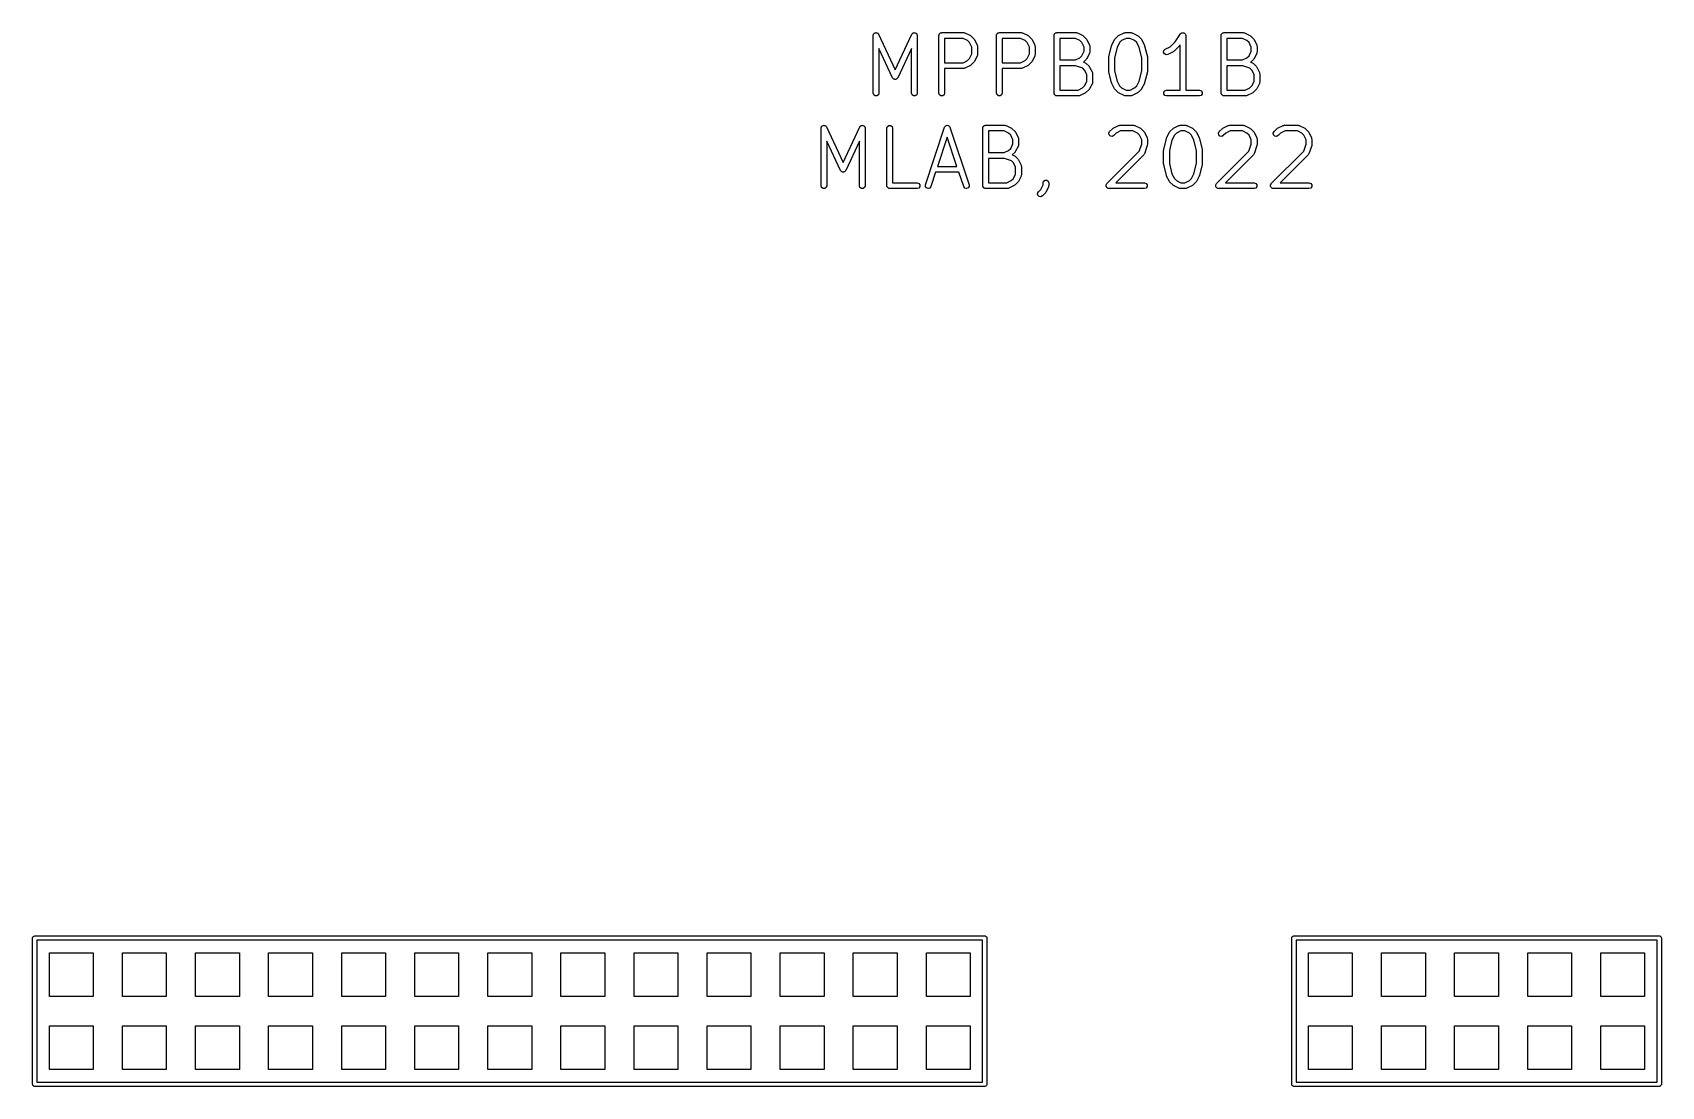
# Model space of a CAD drawing. Extents: x 0.58 to 2.8, y 0.1 to 1.54.
import ezdxf

# ---------------------------------------------------------------- set-up
doc = ezdxf.new("R2010")
doc.units = 0
doc.header["$MEASUREMENT"] = 0
doc.layers.add('BLACK', color=7, linetype='CONTINUOUS')

msp = doc.modelspace()

# ---------------------------------------------------------------- linework, layer by layer
at = {"layer": 'BLACK', "linetype": 'CONTINUOUS'}
for p, q in [((1.72632, 1.53328), (1.72644, 1.53364)), ((1.72632, 1.45454), (1.72632, 1.53328)), ((1.72639, 1.53403), (1.72681, 1.53478)), ((1.72644, 1.53364), (1.72639, 1.53403)), ((1.72681, 1.53478), (1.72707, 1.53559)), ((1.72707, 1.53559), (1.72739, 1.53582)), ((1.72739, 1.53582), (1.72757, 1.53616)), ((1.72757, 1.53616), (1.72835, 1.53652)), ((1.72835, 1.53652), (1.72904, 1.53702)), ((1.72904, 1.53702), (1.72943, 1.53702)), ((1.72943, 1.53702), (1.72978, 1.53718)), ((1.72978, 1.53718), (1.73062, 1.53702)), ((1.73062, 1.53702), (1.73148, 1.53702)), ((1.73148, 1.53702), (1.73179, 1.53679)), ((1.73179, 1.53679), (1.73217, 1.53672)), ((1.73217, 1.53672), (1.73275, 1.53609)), ((1.73275, 1.53609), (1.73344, 1.53559)), ((1.73344, 1.53559), (1.73356, 1.53522)), ((1.73356, 1.53522), (1.73383, 1.53494)), ((1.73383, 1.53494), (1.75651, 1.48634)), ((1.75651, 1.48634), (1.77918, 1.53494)), ((1.77918, 1.53494), (1.77945, 1.53522)), ((1.77945, 1.53522), (1.77957, 1.53559)), ((1.77957, 1.53559), (1.78026, 1.53609)), ((1.78026, 1.53609), (1.78084, 1.53672)), ((1.78084, 1.53672), (1.78122, 1.53679)), ((1.78122, 1.53679), (1.78154, 1.53702)), ((1.78154, 1.53702), (1.78239, 1.53702)), ((1.78239, 1.53702), (1.78323, 1.53718)), ((1.78323, 1.53718), (1.78358, 1.53702)), ((1.78358, 1.53702), (1.78397, 1.53702)), ((1.78397, 1.53702), (1.78466, 1.53652)), ((1.78466, 1.53652), (1.78544, 1.53616)), ((1.78544, 1.53616), (1.78563, 1.53582)), ((1.78563, 1.53582), (1.78594, 1.53559)), ((1.78594, 1.53559), (1.7862, 1.53478)), ((1.7862, 1.53478), (1.78662, 1.53403)), ((1.78662, 1.53403), (1.78657, 1.53364)), ((1.78657, 1.53364), (1.78669, 1.53328)), ((1.78669, 1.53328), (1.78669, 1.45454)), ((1.81631, 1.53328), (1.8165, 1.53387)), ((1.81631, 1.45454), (1.81631, 1.53328)), ((1.8165, 1.53449), (1.81687, 1.535)), ((1.8165, 1.53387), (1.8165, 1.53449)), ((1.81687, 1.535), (1.81706, 1.53559)), ((1.81706, 1.53559), (1.81757, 1.53596)), ((1.81757, 1.53596), (1.81793, 1.53646)), ((1.81793, 1.53646), (1.81853, 1.53665)), ((1.81853, 1.53665), (1.81903, 1.53702)), ((1.81903, 1.53702), (1.81965, 1.53702)), ((1.81965, 1.53702), (1.82025, 1.53721)), ((1.82025, 1.53721), (1.85024, 1.53721)), ((1.82418, 1.52934), (1.82418, 1.49597)), ((1.84931, 1.52934), (1.82418, 1.52934)), ((1.85541, 1.52629), (1.84931, 1.52934)), ((1.85024, 1.53721), (1.85111, 1.53693)), ((1.85111, 1.53693), (1.852, 1.5368)), ((1.852, 1.5368), (1.8595, 1.53305)), ((1.85826, 1.52345), (1.85541, 1.52629)), ((1.8613, 1.51735), (1.85826, 1.52345)), ((1.8595, 1.53305), (1.85996, 1.5326)), ((1.85996, 1.5326), (1.86053, 1.53231)), ((1.86053, 1.53231), (1.86428, 1.52856)), ((1.8613, 1.50796), (1.8613, 1.51735)), ((1.86428, 1.52856), (1.86457, 1.52799)), ((1.86457, 1.52799), (1.86501, 1.52754)), ((1.86501, 1.52754), (1.86876, 1.52004)), ((1.86876, 1.52004), (1.8689, 1.51914)), ((1.8689, 1.51914), (1.86918, 1.51828)), ((1.86918, 1.51828), (1.86918, 1.50703)), ((1.89505, 1.53328), (1.89524, 1.53387)), ((1.89505, 1.45454), (1.89505, 1.53328)), ((1.89524, 1.53449), (1.89561, 1.535)), ((1.89524, 1.53387), (1.89524, 1.53449)), ((1.89561, 1.535), (1.8958, 1.53559)), ((1.8958, 1.53559), (1.89631, 1.53596)), ((1.89631, 1.53596), (1.89667, 1.53646)), ((1.89667, 1.53646), (1.89727, 1.53665)), ((1.89727, 1.53665), (1.89777, 1.53702)), ((1.89777, 1.53702), (1.89839, 1.53702)), ((1.89839, 1.53702), (1.89899, 1.53721)), ((1.89899, 1.53721), (1.92898, 1.53721)), ((1.90292, 1.52934), (1.90292, 1.49597)), ((1.92805, 1.52934), (1.90292, 1.52934)), ((1.93415, 1.52629), (1.92805, 1.52934)), ((1.92898, 1.53721), (1.92985, 1.53693)), ((1.92985, 1.53693), (1.93074, 1.5368)), ((1.93074, 1.5368), (1.93824, 1.53305)), ((1.937, 1.52345), (1.93415, 1.52629)), ((1.94004, 1.51735), (1.937, 1.52345)), ((1.93824, 1.53305), (1.9387, 1.5326)), ((1.9387, 1.5326), (1.93927, 1.53231)), ((1.93927, 1.53231), (1.94302, 1.52856)), ((1.94004, 1.50796), (1.94004, 1.51735)), ((1.94302, 1.52856), (1.94331, 1.52799)), ((1.94331, 1.52799), (1.94375, 1.52754)), ((1.94375, 1.52754), (1.9475, 1.52004)), ((1.9475, 1.52004), (1.94764, 1.51914)), ((1.94764, 1.51914), (1.94792, 1.51828)), ((1.94792, 1.51828), (1.94792, 1.50703)), ((1.97379, 1.53328), (1.97398, 1.53387)), ((1.97379, 1.45454), (1.97379, 1.53328)), ((1.97398, 1.53449), (1.97435, 1.535)), ((1.97398, 1.53387), (1.97398, 1.53449)), ((1.97435, 1.535), (1.97454, 1.53559)), ((1.97454, 1.53559), (1.97505, 1.53596)), ((1.97505, 1.53596), (1.97541, 1.53646)), ((1.97541, 1.53646), (1.97601, 1.53665)), ((1.97601, 1.53665), (1.97651, 1.53702)), ((1.97651, 1.53702), (1.97713, 1.53702)), ((1.97713, 1.53702), (1.97773, 1.53721)), ((1.97773, 1.53721), (2.00397, 1.53721)), ((1.98166, 1.52934), (1.98166, 1.49972)), ((2.00305, 1.52934), (1.98166, 1.52934)), ((2.00914, 1.52629), (2.00305, 1.52934)), ((2.00397, 1.53721), (2.00484, 1.53693)), ((2.00484, 1.53693), (2.00574, 1.5368)), ((2.00574, 1.5368), (2.01323, 1.53305)), ((2.01199, 1.52345), (2.00914, 1.52629)), ((2.01504, 1.51735), (2.01199, 1.52345)), ((2.01323, 1.53305), (2.01369, 1.5326)), ((2.01369, 1.5326), (2.01426, 1.53231)), ((2.01426, 1.53231), (2.01801, 1.52856)), ((2.01504, 1.51171), (2.01504, 1.51735)), ((2.01801, 1.52856), (2.0183, 1.52799)), ((2.0183, 1.52799), (2.01874, 1.52754)), ((2.01874, 1.52754), (2.02249, 1.52004)), ((2.02249, 1.52004), (2.02263, 1.51914)), ((2.02263, 1.51914), (2.02291, 1.51828)), ((2.02291, 1.51828), (2.02291, 1.51078)), ((2.0489, 1.50424), (2.05265, 1.51923)), ((2.05265, 1.51923), (2.05288, 1.51961)), ((2.05288, 1.51961), (2.05295, 1.52004)), ((2.05295, 1.52004), (2.0567, 1.52754)), ((2.06018, 1.5169), (2.05666, 1.5028)), ((2.0567, 1.52754), (2.05714, 1.52799)), ((2.05714, 1.52799), (2.05743, 1.52856)), ((2.05743, 1.52856), (2.06118, 1.53231)), ((2.06345, 1.52345), (2.06018, 1.5169)), ((2.06118, 1.53231), (2.06175, 1.5326)), ((2.06175, 1.5326), (2.06221, 1.53305)), ((2.06221, 1.53305), (2.06971, 1.5368)), ((2.0663, 1.52629), (2.06345, 1.52345)), ((2.0724, 1.52934), (2.0663, 1.52629)), ((2.06971, 1.5368), (2.0706, 1.53693)), ((2.0706, 1.53693), (2.07147, 1.53721)), ((2.07147, 1.53721), (2.07897, 1.53721)), ((2.07804, 1.52934), (2.0724, 1.52934)), ((2.08413, 1.52629), (2.07804, 1.52934)), ((2.07897, 1.53721), (2.07983, 1.53693)), ((2.07983, 1.53693), (2.08073, 1.5368)), ((2.08073, 1.5368), (2.08822, 1.53305)), ((2.08698, 1.52345), (2.08413, 1.52629)), ((2.09025, 1.5169), (2.08698, 1.52345)), ((2.08822, 1.53305), (2.08868, 1.5326)), ((2.08868, 1.5326), (2.08925, 1.53231)), ((2.08925, 1.53231), (2.093, 1.52856)), ((2.09378, 1.5028), (2.09025, 1.5169)), ((2.093, 1.52856), (2.09329, 1.52799)), ((2.09329, 1.52799), (2.09374, 1.52754)), ((2.09374, 1.52754), (2.09748, 1.52004)), ((2.09748, 1.52004), (2.09755, 1.51961)), ((2.09755, 1.51961), (2.09778, 1.51923)), ((2.09778, 1.51923), (2.10153, 1.50424)), ((2.12595, 1.5143), (2.13288, 1.51777)), ((2.13288, 1.51777), (2.13965, 1.52454)), ((2.14549, 1.51924), (2.13799, 1.51175)), ((2.13965, 1.52454), (2.14693, 1.53546)), ((2.14567, 1.5196), (2.14549, 1.51924)), ((2.14598, 1.51984), (2.14567, 1.5196)), ((2.14627, 1.52027), (2.14598, 1.51984)), ((2.14627, 1.45847), (2.14627, 1.52027)), ((2.14693, 1.53546), (2.147, 1.53551)), ((2.147, 1.53551), (2.14702, 1.53559)), ((2.14702, 1.53559), (2.14794, 1.53626)), ((2.14794, 1.53626), (2.14884, 1.53697)), ((2.14884, 1.53697), (2.14892, 1.53697)), ((2.14892, 1.53697), (2.14899, 1.53702)), ((2.14899, 1.53702), (2.15013, 1.53702)), ((2.15013, 1.53702), (2.15127, 1.53707)), ((2.15127, 1.53707), (2.15134, 1.53702)), ((2.15134, 1.53702), (2.15142, 1.53702)), ((2.15142, 1.53702), (2.15235, 1.53635)), ((2.15235, 1.53635), (2.1533, 1.53572)), ((2.1533, 1.53572), (2.15332, 1.53564)), ((2.15332, 1.53564), (2.15339, 1.53559)), ((2.15339, 1.53559), (2.15374, 1.53451)), ((2.15374, 1.53451), (2.15414, 1.53344)), ((2.15414, 1.53344), (2.15412, 1.53336)), ((2.15412, 1.53336), (2.15414, 1.53328)), ((2.15414, 1.53328), (2.15414, 1.45847)), ((2.20251, 1.53328), (2.2027, 1.53387)), ((2.20251, 1.45454), (2.20251, 1.53328)), ((2.2027, 1.53449), (2.20307, 1.535)), ((2.2027, 1.53387), (2.2027, 1.53449)), ((2.20307, 1.535), (2.20326, 1.53559)), ((2.20326, 1.53559), (2.20377, 1.53596)), ((2.20377, 1.53596), (2.20414, 1.53646)), ((2.20414, 1.53646), (2.20473, 1.53665)), ((2.20473, 1.53665), (2.20523, 1.53702)), ((2.20523, 1.53702), (2.20586, 1.53702)), ((2.20586, 1.53702), (2.20645, 1.53721)), ((2.20645, 1.53721), (2.2327, 1.53721)), ((2.21039, 1.52934), (2.21039, 1.49972)), ((2.23177, 1.52934), (2.21039, 1.52934)), ((2.23786, 1.52629), (2.23177, 1.52934)), ((2.2327, 1.53721), (2.23356, 1.53693)), ((2.23356, 1.53693), (2.23446, 1.5368)), ((2.23446, 1.5368), (2.24196, 1.53305)), ((2.24071, 1.52345), (2.23786, 1.52629)), ((2.24376, 1.51735), (2.24071, 1.52345)), ((2.24196, 1.53305), (2.24241, 1.5326)), ((2.24241, 1.5326), (2.24298, 1.53231)), ((2.24298, 1.53231), (2.24673, 1.52856)), ((2.24376, 1.51171), (2.24376, 1.51735)), ((2.24673, 1.52856), (2.24702, 1.52799)), ((2.24702, 1.52799), (2.24747, 1.52754)), ((2.24747, 1.52754), (2.25122, 1.52004)), ((2.25122, 1.52004), (2.25135, 1.51914)), ((2.25135, 1.51914), (2.25163, 1.51828)), ((2.25163, 1.51828), (2.25163, 1.51078)), ((1.75294, 1.47537), (1.7342, 1.51553)), ((1.7342, 1.51553), (1.7342, 1.45454)), ((1.77882, 1.51553), (1.76007, 1.47537)), ((1.77882, 1.45454), (1.77882, 1.51553)), ((1.82418, 1.49597), (1.84931, 1.49597)), ((1.84931, 1.49597), (1.85541, 1.49902)), ((1.85541, 1.49902), (1.85826, 1.50186)), ((1.85826, 1.50186), (1.8613, 1.50796)), ((1.86428, 1.49675), (1.86053, 1.493)), ((1.86457, 1.49732), (1.86428, 1.49675)), ((1.86501, 1.49777), (1.86457, 1.49732)), ((1.86876, 1.50527), (1.86501, 1.49777)), ((1.8689, 1.50617), (1.86876, 1.50527)), ((1.86918, 1.50703), (1.8689, 1.50617)), ((1.90292, 1.49597), (1.92805, 1.49597)), ((1.92805, 1.49597), (1.93415, 1.49902)), ((1.93415, 1.49902), (1.937, 1.50186)), ((1.937, 1.50186), (1.94004, 1.50796)), ((1.94302, 1.49675), (1.93927, 1.493)), ((1.94331, 1.49732), (1.94302, 1.49675)), ((1.94375, 1.49777), (1.94331, 1.49732)), ((1.9475, 1.50527), (1.94375, 1.49777)), ((1.94764, 1.50617), (1.9475, 1.50527)), ((1.94792, 1.50703), (1.94764, 1.50617)), ((1.98166, 1.49972), (2.00305, 1.49972)), ((2.00305, 1.49972), (2.00914, 1.50277)), ((2.00914, 1.50277), (2.01199, 1.50561)), ((2.01199, 1.50561), (2.01504, 1.51171)), ((2.01426, 1.49675), (2.01397, 1.4966)), ((2.01397, 1.4966), (2.01647, 1.49577)), ((2.01801, 1.5005), (2.01426, 1.49675)), ((2.01647, 1.49577), (2.0172, 1.49523)), ((2.0172, 1.49523), (2.01801, 1.49482)), ((2.0183, 1.50107), (2.01801, 1.5005)), ((2.01801, 1.49482), (2.02176, 1.49107)), ((2.01874, 1.50152), (2.0183, 1.50107)), ((2.02249, 1.50902), (2.01874, 1.50152)), ((2.02263, 1.50992), (2.02249, 1.50902)), ((2.02291, 1.51078), (2.02263, 1.50992)), ((2.04878, 1.50328), (2.04893, 1.50375)), ((2.04878, 1.48453), (2.04878, 1.50328)), ((2.04893, 1.50375), (2.0489, 1.50424)), ((2.05666, 1.5028), (2.05666, 1.48502)), ((2.09378, 1.48502), (2.09378, 1.5028)), ((2.10153, 1.50424), (2.1015, 1.50375)), ((2.1015, 1.50375), (2.10165, 1.50328)), ((2.10165, 1.50328), (2.10165, 1.48453)), ((2.12382, 1.51019), (2.12421, 1.51259)), ((2.1249, 1.50802), (2.12382, 1.51019)), ((2.12421, 1.51259), (2.12595, 1.5143)), ((2.12706, 1.5069), (2.1249, 1.50802)), ((2.12947, 1.50726), (2.12706, 1.5069)), ((2.13697, 1.51101), (2.12947, 1.50726)), ((2.13742, 1.51146), (2.13697, 1.51101)), ((2.13799, 1.51175), (2.13742, 1.51146)), ((2.21039, 1.49972), (2.23177, 1.49972)), ((2.23177, 1.49972), (2.23786, 1.50277)), ((2.23786, 1.50277), (2.24071, 1.50561)), ((2.24071, 1.50561), (2.24376, 1.51171)), ((2.24298, 1.49675), (2.24269, 1.4966)), ((2.24269, 1.4966), (2.24519, 1.49577)), ((2.24673, 1.5005), (2.24298, 1.49675)), ((2.24519, 1.49577), (2.24592, 1.49523)), ((2.24592, 1.49523), (2.24673, 1.49482)), ((2.24702, 1.50107), (2.24673, 1.5005)), ((2.24673, 1.49482), (2.25048, 1.49107)), ((2.24747, 1.50152), (2.24702, 1.50107)), ((2.25122, 1.50902), (2.24747, 1.50152)), ((2.25135, 1.50992), (2.25122, 1.50902)), ((2.25163, 1.51078), (2.25135, 1.50992)), ((1.75345, 1.47482), (1.75294, 1.47537)), ((1.75382, 1.47416), (1.75345, 1.47482)), ((1.75426, 1.47395), (1.75382, 1.47416)), ((1.7546, 1.47359), (1.75426, 1.47395)), ((1.75534, 1.47345), (1.7546, 1.47359)), ((1.75602, 1.47313), (1.75534, 1.47345)), ((1.75651, 1.47322), (1.75602, 1.47313)), ((1.75699, 1.47313), (1.75651, 1.47322)), ((1.75767, 1.47345), (1.75699, 1.47313)), ((1.75841, 1.47359), (1.75767, 1.47345)), ((1.75875, 1.47395), (1.75841, 1.47359)), ((1.75919, 1.47416), (1.75875, 1.47395)), ((1.75956, 1.47482), (1.75919, 1.47416)), ((1.76007, 1.47537), (1.75956, 1.47482)), ((1.85024, 1.4881), (1.82418, 1.4881)), ((1.82418, 1.4881), (1.82418, 1.45454)), ((1.85111, 1.48838), (1.85024, 1.4881)), ((1.852, 1.48851), (1.85111, 1.48838)), ((1.8595, 1.49226), (1.852, 1.48851)), ((1.85996, 1.49271), (1.8595, 1.49226)), ((1.86053, 1.493), (1.85996, 1.49271)), ((1.92898, 1.4881), (1.90292, 1.4881)), ((1.90292, 1.4881), (1.90292, 1.45454)), ((1.92985, 1.48838), (1.92898, 1.4881)), ((1.93074, 1.48851), (1.92985, 1.48838)), ((1.93824, 1.49226), (1.93074, 1.48851)), ((1.9387, 1.49271), (1.93824, 1.49226)), ((1.93927, 1.493), (1.9387, 1.49271)), ((1.98166, 1.49184), (1.98166, 1.45847)), ((2.00334, 1.49184), (1.98166, 1.49184)), ((2.0131, 1.48859), (2.00334, 1.49184)), ((2.01574, 1.48595), (2.0131, 1.48859)), ((2.01879, 1.47985), (2.01574, 1.48595)), ((2.01879, 1.47046), (2.01879, 1.47985)), ((2.02176, 1.49107), (2.02205, 1.4905)), ((2.02205, 1.4905), (2.02249, 1.49004)), ((2.02249, 1.49004), (2.02624, 1.48254)), ((2.02624, 1.48254), (2.02638, 1.48165)), ((2.02638, 1.48165), (2.02666, 1.48078)), ((2.02666, 1.48078), (2.02666, 1.46954)), ((2.04893, 1.48407), (2.04878, 1.48453)), ((2.0489, 1.48358), (2.04893, 1.48407)), ((2.05265, 1.46858), (2.0489, 1.48358)), ((2.05666, 1.48502), (2.06018, 1.47091)), ((2.09025, 1.47091), (2.09378, 1.48502)), ((2.10153, 1.48358), (2.09778, 1.46858)), ((2.10165, 1.48453), (2.1015, 1.48407)), ((2.1015, 1.48407), (2.10153, 1.48358)), ((2.21039, 1.49184), (2.21039, 1.45847)), ((2.23206, 1.49184), (2.21039, 1.49184)), ((2.24182, 1.48859), (2.23206, 1.49184)), ((2.24446, 1.48595), (2.24182, 1.48859)), ((2.24751, 1.47985), (2.24446, 1.48595)), ((2.24751, 1.47046), (2.24751, 1.47985)), ((2.25048, 1.49107), (2.25077, 1.4905)), ((2.25077, 1.4905), (2.25122, 1.49004)), ((2.25122, 1.49004), (2.25496, 1.48254)), ((2.25496, 1.48254), (2.2551, 1.48165)), ((2.2551, 1.48165), (2.25538, 1.48078)), ((2.25538, 1.48078), (2.25538, 1.46954)), ((1.72707, 1.45222), (1.72632, 1.45454)), ((1.72904, 1.45079), (1.72707, 1.45222)), ((1.73148, 1.45079), (1.72904, 1.45079)), ((1.73344, 1.45222), (1.73148, 1.45079)), ((1.7342, 1.45454), (1.73344, 1.45222)), ((1.77957, 1.45222), (1.77882, 1.45454)), ((1.78154, 1.45079), (1.77957, 1.45222)), ((1.78397, 1.45079), (1.78154, 1.45079)), ((1.78594, 1.45222), (1.78397, 1.45079)), ((1.78669, 1.45454), (1.78594, 1.45222)), ((1.81706, 1.45222), (1.81631, 1.45454)), ((1.81903, 1.45079), (1.81706, 1.45222)), ((1.82146, 1.45079), (1.81903, 1.45079)), ((1.82343, 1.45222), (1.82146, 1.45079)), ((1.82418, 1.45454), (1.82343, 1.45222)), ((1.8958, 1.45222), (1.89505, 1.45454)), ((1.89777, 1.45079), (1.8958, 1.45222)), ((1.9002, 1.45079), (1.89777, 1.45079)), ((1.90217, 1.45222), (1.9002, 1.45079)), ((1.90292, 1.45454), (1.90217, 1.45222)), ((1.97398, 1.45394), (1.97379, 1.45454)), ((1.97398, 1.45332), (1.97398, 1.45394)), ((1.97435, 1.45282), (1.97398, 1.45332)), ((1.97454, 1.45222), (1.97435, 1.45282)), ((1.97505, 1.45186), (1.97454, 1.45222)), ((1.97541, 1.45135), (1.97505, 1.45186)), ((1.97601, 1.45116), (1.97541, 1.45135)), ((1.97651, 1.45079), (1.97601, 1.45116)), ((1.97713, 1.45079), (1.97651, 1.45079)), ((1.97773, 1.4506), (1.97713, 1.45079)), ((2.00772, 1.4506), (1.97773, 1.4506)), ((1.98166, 1.45847), (2.00679, 1.45847)), ((2.00679, 1.45847), (2.01289, 1.46152)), ((2.00859, 1.45088), (2.00772, 1.4506)), ((2.00948, 1.45102), (2.00859, 1.45088)), ((2.01698, 1.45477), (2.00948, 1.45102)), ((2.01289, 1.46152), (2.01574, 1.46437)), ((2.01574, 1.46437), (2.01879, 1.47046)), ((2.01744, 1.45521), (2.01698, 1.45477)), ((2.01801, 1.4555), (2.01744, 1.45521)), ((2.02176, 1.45925), (2.01801, 1.4555)), ((2.02205, 1.45982), (2.02176, 1.45925)), ((2.02249, 1.46028), (2.02205, 1.45982)), ((2.02624, 1.46777), (2.02249, 1.46028)), ((2.02638, 1.46867), (2.02624, 1.46777)), ((2.02666, 1.46954), (2.02638, 1.46867)), ((2.05288, 1.46821), (2.05265, 1.46858)), ((2.05295, 1.46777), (2.05288, 1.46821)), ((2.0567, 1.46028), (2.05295, 1.46777)), ((2.05714, 1.45982), (2.0567, 1.46028)), ((2.05743, 1.45925), (2.05714, 1.45982)), ((2.06118, 1.4555), (2.05743, 1.45925)), ((2.06018, 1.47091), (2.06345, 1.46437)), ((2.06175, 1.45521), (2.06118, 1.4555)), ((2.06221, 1.45477), (2.06175, 1.45521)), ((2.06971, 1.45102), (2.06221, 1.45477)), ((2.06345, 1.46437), (2.0663, 1.46152)), ((2.0663, 1.46152), (2.0724, 1.45847)), ((2.0706, 1.45088), (2.06971, 1.45102)), ((2.07147, 1.4506), (2.0706, 1.45088)), ((2.07897, 1.4506), (2.07147, 1.4506)), ((2.0724, 1.45847), (2.07804, 1.45847)), ((2.07804, 1.45847), (2.08413, 1.46152)), ((2.07983, 1.45088), (2.07897, 1.4506)), ((2.08073, 1.45102), (2.07983, 1.45088)), ((2.08822, 1.45477), (2.08073, 1.45102)), ((2.08413, 1.46152), (2.08698, 1.46437)), ((2.08698, 1.46437), (2.09025, 1.47091)), ((2.08868, 1.45521), (2.08822, 1.45477)), ((2.08925, 1.4555), (2.08868, 1.45521)), ((2.093, 1.45925), (2.08925, 1.4555)), ((2.09329, 1.45982), (2.093, 1.45925)), ((2.09374, 1.46028), (2.09329, 1.45982)), ((2.09748, 1.46777), (2.09374, 1.46028)), ((2.09755, 1.46821), (2.09748, 1.46777)), ((2.09778, 1.46858), (2.09755, 1.46821)), ((2.12396, 1.45575), (2.12539, 1.45772)), ((2.12396, 1.45332), (2.12396, 1.45575)), ((2.12539, 1.45135), (2.12396, 1.45332)), ((2.12539, 1.45772), (2.12771, 1.45847)), ((2.12771, 1.4506), (2.12539, 1.45135)), ((2.12771, 1.45847), (2.14627, 1.45847)), ((2.1727, 1.4506), (2.12771, 1.4506)), ((2.15414, 1.45847), (2.1727, 1.45847)), ((2.1727, 1.45847), (2.17502, 1.45772)), ((2.17502, 1.45135), (2.1727, 1.4506)), ((2.17502, 1.45772), (2.17645, 1.45575)), ((2.17645, 1.45332), (2.17502, 1.45135)), ((2.17645, 1.45575), (2.17645, 1.45332)), ((2.2027, 1.45394), (2.20251, 1.45454)), ((2.2027, 1.45332), (2.2027, 1.45394)), ((2.20307, 1.45282), (2.2027, 1.45332)), ((2.20326, 1.45222), (2.20307, 1.45282)), ((2.20377, 1.45186), (2.20326, 1.45222)), ((2.20414, 1.45135), (2.20377, 1.45186)), ((2.20473, 1.45116), (2.20414, 1.45135)), ((2.20523, 1.45079), (2.20473, 1.45116)), ((2.20586, 1.45079), (2.20523, 1.45079)), ((2.20645, 1.4506), (2.20586, 1.45079)), ((2.23645, 1.4506), (2.20645, 1.4506)), ((2.21039, 1.45847), (2.23552, 1.45847)), ((2.23552, 1.45847), (2.24161, 1.46152)), ((2.23731, 1.45088), (2.23645, 1.4506)), ((2.23821, 1.45102), (2.23731, 1.45088)), ((2.24571, 1.45477), (2.23821, 1.45102)), ((2.24161, 1.46152), (2.24446, 1.46437)), ((2.24446, 1.46437), (2.24751, 1.47046)), ((2.24616, 1.45521), (2.24571, 1.45477)), ((2.24673, 1.4555), (2.24616, 1.45521)), ((2.25048, 1.45925), (2.24673, 1.4555)), ((2.25077, 1.45982), (2.25048, 1.45925)), ((2.25122, 1.46028), (2.25077, 1.45982)), ((2.25496, 1.46777), (2.25122, 1.46028)), ((2.2551, 1.46867), (2.25496, 1.46777)), ((2.25538, 1.46954), (2.2551, 1.46867)), ((1.65508, 1.40651), (1.6552, 1.40687)), ((1.65508, 1.32777), (1.65508, 1.40651)), ((1.65515, 1.40726), (1.65557, 1.408)), ((1.6552, 1.40687), (1.65515, 1.40726)), ((1.65557, 1.408), (1.65583, 1.40882)), ((1.65583, 1.40882), (1.65614, 1.40905)), ((1.65614, 1.40905), (1.65633, 1.40938)), ((1.65633, 1.40938), (1.65711, 1.40975)), ((1.65711, 1.40975), (1.6578, 1.41025)), ((1.6578, 1.41025), (1.65819, 1.41025)), ((1.65819, 1.41025), (1.65854, 1.41041)), ((1.65854, 1.41041), (1.65938, 1.41025)), ((1.65938, 1.41025), (1.66023, 1.41025)), ((1.66023, 1.41025), (1.66055, 1.41002)), ((1.66055, 1.41002), (1.66093, 1.40995)), ((1.66093, 1.40995), (1.66151, 1.40932)), ((1.66151, 1.40932), (1.6622, 1.40882)), ((1.6622, 1.40882), (1.66232, 1.40845)), ((1.66232, 1.40845), (1.66259, 1.40817)), ((1.66259, 1.40817), (1.68526, 1.35957)), ((1.68526, 1.35957), (1.70794, 1.40817)), ((1.70794, 1.40817), (1.70821, 1.40845)), ((1.70821, 1.40845), (1.70833, 1.40882)), ((1.70833, 1.40882), (1.70902, 1.40932)), ((1.70902, 1.40932), (1.7096, 1.40995)), ((1.7096, 1.40995), (1.70998, 1.41002)), ((1.70998, 1.41002), (1.71029, 1.41025)), ((1.71029, 1.41025), (1.71115, 1.41025)), ((1.71115, 1.41025), (1.71199, 1.41041)), ((1.71199, 1.41041), (1.71234, 1.41025)), ((1.71234, 1.41025), (1.71273, 1.41025)), ((1.71273, 1.41025), (1.71342, 1.40975)), ((1.71342, 1.40975), (1.7142, 1.40938)), ((1.7142, 1.40938), (1.71438, 1.40905)), ((1.71438, 1.40905), (1.7147, 1.40882)), ((1.7147, 1.40882), (1.71496, 1.408)), ((1.71496, 1.408), (1.71538, 1.40726)), ((1.71538, 1.40726), (1.71533, 1.40687)), ((1.71533, 1.40687), (1.71545, 1.40651)), ((1.71545, 1.40651), (1.71545, 1.32777)), ((1.74507, 1.40651), (1.74582, 1.40882)), ((1.74507, 1.32777), (1.74507, 1.40651)), ((1.74582, 1.40882), (1.74779, 1.41025)), ((1.74779, 1.41025), (1.75022, 1.41025)), ((1.75022, 1.41025), (1.75219, 1.40882)), ((1.75219, 1.40882), (1.75294, 1.40651)), ((1.75294, 1.40651), (1.75294, 1.3317)), ((1.79776, 1.32901), (1.82401, 1.40775)), ((1.82401, 1.40775), (1.82472, 1.40871)), ((1.82472, 1.40871), (1.82541, 1.40967)), ((1.82541, 1.40967), (1.82544, 1.40968)), ((1.82544, 1.40968), (1.82546, 1.40971)), ((1.82546, 1.40971), (1.82659, 1.41007)), ((1.82659, 1.41007), (1.82772, 1.41044)), ((1.82772, 1.41044), (1.82775, 1.41043)), ((1.82775, 1.41043), (1.82778, 1.41044)), ((1.82778, 1.41044), (1.8289, 1.41007)), ((1.8289, 1.41007), (1.83004, 1.40971)), ((1.83004, 1.40971), (1.83005, 1.40968)), ((1.83005, 1.40968), (1.83008, 1.40967)), ((1.83008, 1.40967), (1.83078, 1.40871)), ((1.83078, 1.40871), (1.83148, 1.40775)), ((1.83148, 1.40775), (1.85773, 1.32901)), ((1.8763, 1.40651), (1.8765, 1.4071)), ((1.8763, 1.32777), (1.8763, 1.40651)), ((1.8765, 1.40772), (1.87686, 1.40823)), ((1.8765, 1.4071), (1.8765, 1.40772)), ((1.87686, 1.40823), (1.87705, 1.40882)), ((1.87705, 1.40882), (1.87756, 1.40919)), ((1.87756, 1.40919), (1.87793, 1.40969)), ((1.87793, 1.40969), (1.87852, 1.40988)), ((1.87852, 1.40988), (1.87902, 1.41025)), ((1.87902, 1.41025), (1.87965, 1.41025)), ((1.87965, 1.41025), (1.88024, 1.41044)), ((1.88024, 1.41044), (1.90649, 1.41044)), ((1.90649, 1.41044), (1.90735, 1.41016)), ((1.90735, 1.41016), (1.90825, 1.41003)), ((1.90825, 1.41003), (1.91575, 1.40628)), ((1.91575, 1.40628), (1.9162, 1.40583)), ((1.9162, 1.40583), (1.91677, 1.40554)), ((1.91677, 1.40554), (1.92052, 1.40179)), ((2.04993, 1.40179), (2.05368, 1.40554)), ((2.05368, 1.40554), (2.05425, 1.40583)), ((2.05425, 1.40583), (2.05471, 1.40628)), ((2.05471, 1.40628), (2.06221, 1.41003)), ((2.06221, 1.41003), (2.0631, 1.41016)), ((2.0631, 1.41016), (2.06397, 1.41044)), ((2.06397, 1.41044), (2.08271, 1.41044)), ((2.08271, 1.41044), (2.08358, 1.41016)), ((2.08358, 1.41016), (2.08448, 1.41003)), ((2.08448, 1.41003), (2.09197, 1.40628)), ((2.09197, 1.40628), (2.09243, 1.40583)), ((2.09243, 1.40583), (2.093, 1.40554)), ((2.093, 1.40554), (2.09675, 1.40179)), ((2.13242, 1.40179), (2.13617, 1.40554)), ((2.13617, 1.40554), (2.13674, 1.40583)), ((2.13674, 1.40583), (2.1372, 1.40628)), ((2.1372, 1.40628), (2.1447, 1.41003)), ((2.1447, 1.41003), (2.14559, 1.41016)), ((2.14559, 1.41016), (2.14646, 1.41044)), ((2.14646, 1.41044), (2.15396, 1.41044)), ((2.15396, 1.41044), (2.15482, 1.41016)), ((2.15482, 1.41016), (2.15572, 1.41003)), ((2.15572, 1.41003), (2.16322, 1.40628)), ((2.16322, 1.40628), (2.16367, 1.40583)), ((2.16367, 1.40583), (2.16424, 1.40554)), ((2.16424, 1.40554), (2.16799, 1.40179)), ((2.19992, 1.40179), (2.20367, 1.40554)), ((2.20367, 1.40554), (2.20423, 1.40583)), ((2.20423, 1.40583), (2.20469, 1.40628)), ((2.20469, 1.40628), (2.21219, 1.41003)), ((2.21219, 1.41003), (2.21308, 1.41016)), ((2.21308, 1.41016), (2.21395, 1.41044)), ((2.21395, 1.41044), (2.2327, 1.41044)), ((2.2327, 1.41044), (2.23356, 1.41016)), ((2.23356, 1.41016), (2.23446, 1.41003)), ((2.23446, 1.41003), (2.24196, 1.40628)), ((2.24196, 1.40628), (2.24241, 1.40583)), ((2.24241, 1.40583), (2.24298, 1.40554)), ((2.24298, 1.40554), (2.24673, 1.40179)), ((2.27491, 1.40179), (2.27866, 1.40554)), ((2.27866, 1.40554), (2.27922, 1.40583)), ((2.27922, 1.40583), (2.27968, 1.40628)), ((2.27968, 1.40628), (2.28718, 1.41003)), ((2.28718, 1.41003), (2.28808, 1.41016)), ((2.28808, 1.41016), (2.28894, 1.41044)), ((2.28894, 1.41044), (2.30769, 1.41044)), ((2.30769, 1.41044), (2.30855, 1.41016)), ((2.30855, 1.41016), (2.30945, 1.41003)), ((2.30945, 1.41003), (2.31695, 1.40628)), ((2.31695, 1.40628), (2.3174, 1.40583)), ((2.3174, 1.40583), (2.31797, 1.40554)), ((2.31797, 1.40554), (2.32172, 1.40179)), ((1.6817, 1.3486), (1.66295, 1.38876)), ((1.66295, 1.38876), (1.66295, 1.32777)), ((1.70757, 1.38876), (1.68883, 1.3486)), ((1.70757, 1.32777), (1.70757, 1.38876)), ((1.82775, 1.39406), (1.81446, 1.3542)), ((1.84103, 1.3542), (1.82775, 1.39406)), ((1.88418, 1.40257), (1.88418, 1.37295)), ((1.90556, 1.40257), (1.88418, 1.40257)), ((1.91165, 1.39952), (1.90556, 1.40257)), ((1.9145, 1.39667), (1.91165, 1.39952)), ((1.91755, 1.39058), (1.9145, 1.39667)), ((1.9145, 1.37884), (1.91755, 1.38494)), ((1.91755, 1.38494), (1.91755, 1.39058)), ((1.92052, 1.40179), (1.92081, 1.40122)), ((1.92081, 1.40122), (1.92126, 1.40077)), ((1.92126, 1.40077), (1.92501, 1.39327)), ((1.92501, 1.38225), (1.92126, 1.37475)), ((1.92501, 1.39327), (1.92514, 1.39237)), ((1.92514, 1.38315), (1.92501, 1.38225)), ((1.92514, 1.39237), (1.92542, 1.39151)), ((1.92542, 1.38401), (1.92514, 1.38315)), ((1.92542, 1.39151), (1.92542, 1.38401)), ((2.04883, 1.39962), (2.04993, 1.40179)), ((2.04921, 1.39722), (2.04883, 1.39962)), ((2.05093, 1.3955), (2.04921, 1.39722)), ((2.05333, 1.39512), (2.05093, 1.3955)), ((2.0555, 1.39622), (2.05333, 1.39512)), ((2.0588, 1.39952), (2.0555, 1.39622)), ((2.0649, 1.40257), (2.0588, 1.39952)), ((2.08179, 1.40257), (2.0649, 1.40257)), ((2.08788, 1.39952), (2.08179, 1.40257)), ((2.09073, 1.39667), (2.08788, 1.39952)), ((2.09052, 1.37489), (2.09378, 1.38465)), ((2.09378, 1.39058), (2.09073, 1.39667)), ((2.09378, 1.38465), (2.09378, 1.39058)), ((2.09675, 1.40179), (2.09704, 1.40122)), ((2.09704, 1.40122), (2.09748, 1.40077)), ((2.09748, 1.40077), (2.10123, 1.39327)), ((2.10145, 1.38276), (2.0977, 1.37151)), ((2.10123, 1.39327), (2.10137, 1.39237)), ((2.10137, 1.39237), (2.10165, 1.39151)), ((2.10165, 1.38401), (2.10145, 1.3834)), ((2.10145, 1.3834), (2.10145, 1.38276)), ((2.10165, 1.39151), (2.10165, 1.38401)), ((2.12389, 1.37746), (2.12764, 1.39246)), ((2.12764, 1.39246), (2.12787, 1.39283)), ((2.12787, 1.39283), (2.12794, 1.39327)), ((2.12794, 1.39327), (2.13169, 1.40077)), ((2.13517, 1.39013), (2.13165, 1.37602)), ((2.13169, 1.40077), (2.13213, 1.40122)), ((2.13213, 1.40122), (2.13242, 1.40179)), ((2.13844, 1.39667), (2.13517, 1.39013)), ((2.14129, 1.39952), (2.13844, 1.39667)), ((2.14739, 1.40257), (2.14129, 1.39952)), ((2.15303, 1.40257), (2.14739, 1.40257)), ((2.15912, 1.39952), (2.15303, 1.40257)), ((2.16197, 1.39667), (2.15912, 1.39952)), ((2.16524, 1.39013), (2.16197, 1.39667)), ((2.16877, 1.37602), (2.16524, 1.39013)), ((2.16799, 1.40179), (2.16828, 1.40122)), ((2.16828, 1.40122), (2.16873, 1.40077)), ((2.16873, 1.40077), (2.17248, 1.39327)), ((2.17248, 1.39327), (2.17254, 1.39283)), ((2.17254, 1.39283), (2.17277, 1.39246)), ((2.17277, 1.39246), (2.17652, 1.37746)), ((2.19881, 1.39962), (2.19992, 1.40179)), ((2.19919, 1.39722), (2.19881, 1.39962)), ((2.20091, 1.3955), (2.19919, 1.39722)), ((2.20332, 1.39512), (2.20091, 1.3955)), ((2.20548, 1.39622), (2.20332, 1.39512)), ((2.20878, 1.39952), (2.20548, 1.39622)), ((2.21488, 1.40257), (2.20878, 1.39952)), ((2.23177, 1.40257), (2.21488, 1.40257)), ((2.23786, 1.39952), (2.23177, 1.40257)), ((2.24071, 1.39667), (2.23786, 1.39952)), ((2.2405, 1.37489), (2.24376, 1.38465)), ((2.24376, 1.39058), (2.24071, 1.39667)), ((2.24376, 1.38465), (2.24376, 1.39058)), ((2.24673, 1.40179), (2.24702, 1.40122)), ((2.24702, 1.40122), (2.24747, 1.40077)), ((2.24747, 1.40077), (2.25122, 1.39327)), ((2.25143, 1.38276), (2.24768, 1.37151)), ((2.25122, 1.39327), (2.25135, 1.39237)), ((2.25135, 1.39237), (2.25163, 1.39151)), ((2.25163, 1.38401), (2.25143, 1.3834)), ((2.25143, 1.3834), (2.25143, 1.38276)), ((2.25163, 1.39151), (2.25163, 1.38401)), ((2.2738, 1.39962), (2.27491, 1.40179)), ((2.27418, 1.39722), (2.2738, 1.39962)), ((2.2759, 1.3955), (2.27418, 1.39722)), ((2.27831, 1.39512), (2.2759, 1.3955)), ((2.28047, 1.39622), (2.27831, 1.39512)), ((2.28377, 1.39952), (2.28047, 1.39622)), ((2.28987, 1.40257), (2.28377, 1.39952)), ((2.30676, 1.40257), (2.28987, 1.40257)), ((2.31285, 1.39952), (2.30676, 1.40257)), ((2.3157, 1.39667), (2.31285, 1.39952)), ((2.31549, 1.37489), (2.31875, 1.38465)), ((2.31875, 1.39058), (2.3157, 1.39667)), ((2.31875, 1.38465), (2.31875, 1.39058)), ((2.32172, 1.40179), (2.32201, 1.40122)), ((2.32201, 1.40122), (2.32246, 1.40077)), ((2.32246, 1.40077), (2.32621, 1.39327)), ((2.32642, 1.38276), (2.32267, 1.37151)), ((2.32621, 1.39327), (2.32634, 1.39237)), ((2.32634, 1.39237), (2.32662, 1.39151)), ((2.32662, 1.38401), (2.32642, 1.3834)), ((2.32642, 1.3834), (2.32642, 1.38276)), ((2.32662, 1.39151), (2.32662, 1.38401)), ((1.88418, 1.37295), (1.90556, 1.37295)), ((1.88418, 1.36507), (1.88418, 1.3317)), ((1.90585, 1.36507), (1.88418, 1.36507)), ((1.90556, 1.37295), (1.91165, 1.376)), ((1.91561, 1.36182), (1.90585, 1.36507)), ((1.91165, 1.376), (1.9145, 1.37884)), ((1.91825, 1.35918), (1.91561, 1.36182)), ((1.91677, 1.36998), (1.91648, 1.36983)), ((1.91648, 1.36983), (1.91898, 1.369)), ((1.92052, 1.37373), (1.91677, 1.36998)), ((1.91898, 1.369), (1.91971, 1.36846)), ((1.91971, 1.36846), (1.92052, 1.36804)), ((1.92081, 1.37429), (1.92052, 1.37373)), ((1.92052, 1.36804), (1.92427, 1.36429)), ((1.92126, 1.37475), (1.92081, 1.37429)), ((1.92427, 1.36429), (1.92456, 1.36373)), ((1.92456, 1.36373), (1.92501, 1.36327)), ((1.92501, 1.36327), (1.92876, 1.35577)), ((2.04618, 1.33055), (2.09052, 1.37489)), ((2.09675, 1.36998), (2.05847, 1.3317)), ((2.09716, 1.37078), (2.09675, 1.36998)), ((2.0977, 1.37151), (2.09716, 1.37078)), ((2.12377, 1.37651), (2.12392, 1.37698)), ((2.12377, 1.35776), (2.12377, 1.37651)), ((2.12392, 1.37698), (2.12389, 1.37746)), ((2.13165, 1.37602), (2.13165, 1.35825)), ((2.16877, 1.35825), (2.16877, 1.37602)), ((2.17652, 1.37746), (2.17649, 1.37698)), ((2.17649, 1.37698), (2.17664, 1.37651)), ((2.17664, 1.37651), (2.17664, 1.35776)), ((2.19617, 1.33055), (2.2405, 1.37489)), ((2.24673, 1.36998), (2.20845, 1.3317)), ((2.24714, 1.37078), (2.24673, 1.36998)), ((2.24768, 1.37151), (2.24714, 1.37078)), ((2.27116, 1.33055), (2.31549, 1.37489)), ((2.32172, 1.36998), (2.28345, 1.3317)), ((2.32213, 1.37078), (2.32172, 1.36998)), ((2.32267, 1.37151), (2.32213, 1.37078)), ((1.68221, 1.34805), (1.6817, 1.3486)), ((1.68258, 1.34738), (1.68221, 1.34805)), ((1.68302, 1.34718), (1.68258, 1.34738)), ((1.68336, 1.34682), (1.68302, 1.34718)), ((1.6841, 1.34667), (1.68336, 1.34682)), ((1.68478, 1.34635), (1.6841, 1.34667)), ((1.68526, 1.34645), (1.68478, 1.34635)), ((1.68575, 1.34635), (1.68526, 1.34645)), ((1.68643, 1.34667), (1.68575, 1.34635)), ((1.68717, 1.34682), (1.68643, 1.34667)), ((1.68751, 1.34718), (1.68717, 1.34682)), ((1.68795, 1.34738), (1.68751, 1.34718)), ((1.68832, 1.34805), (1.68795, 1.34738)), ((1.68883, 1.3486), (1.68832, 1.34805)), ((1.81184, 1.34633), (1.80523, 1.32652)), ((1.84366, 1.34633), (1.81184, 1.34633)), ((1.81446, 1.3542), (1.84103, 1.3542)), ((1.85026, 1.32652), (1.84366, 1.34633)), ((1.9154, 1.33475), (1.91825, 1.3376)), ((1.9213, 1.35308), (1.91825, 1.35918)), ((1.91825, 1.3376), (1.9213, 1.34369)), ((1.9213, 1.34369), (1.9213, 1.35308)), ((1.92876, 1.341), (1.92501, 1.3335)), ((1.92876, 1.35577), (1.92889, 1.35488)), ((1.92889, 1.3419), (1.92876, 1.341)), ((1.92889, 1.35488), (1.92917, 1.35401)), ((1.92917, 1.34276), (1.92889, 1.3419)), ((1.92917, 1.35401), (1.92917, 1.34276)), ((2.12392, 1.3573), (2.12377, 1.35776)), ((2.12389, 1.35681), (2.12392, 1.3573)), ((2.12764, 1.34181), (2.12389, 1.35681)), ((2.12787, 1.34144), (2.12764, 1.34181)), ((2.12794, 1.341), (2.12787, 1.34144)), ((2.13169, 1.3335), (2.12794, 1.341)), ((2.13165, 1.35825), (2.13517, 1.34414)), ((2.13517, 1.34414), (2.13844, 1.3376)), ((2.13844, 1.3376), (2.14129, 1.33475)), ((2.15912, 1.33475), (2.16197, 1.3376)), ((2.16197, 1.3376), (2.16524, 1.34414)), ((2.16524, 1.34414), (2.16877, 1.35825)), ((2.17248, 1.341), (2.16873, 1.3335)), ((2.17254, 1.34144), (2.17248, 1.341)), ((2.17277, 1.34181), (2.17254, 1.34144)), ((2.17652, 1.35681), (2.17277, 1.34181)), ((2.17664, 1.35776), (2.17649, 1.3573)), ((2.17649, 1.3573), (2.17652, 1.35681)), ((1.65583, 1.32545), (1.65508, 1.32777)), ((1.6578, 1.32402), (1.65583, 1.32545)), ((1.66023, 1.32402), (1.6578, 1.32402)), ((1.6622, 1.32545), (1.66023, 1.32402)), ((1.66295, 1.32777), (1.6622, 1.32545)), ((1.70833, 1.32545), (1.70757, 1.32777)), ((1.71029, 1.32402), (1.70833, 1.32545)), ((1.71273, 1.32402), (1.71029, 1.32402)), ((1.7147, 1.32545), (1.71273, 1.32402)), ((1.71545, 1.32777), (1.7147, 1.32545)), ((1.74526, 1.32717), (1.74507, 1.32777)), ((1.74526, 1.32655), (1.74526, 1.32717)), ((1.74563, 1.32604), (1.74526, 1.32655)), ((1.74582, 1.32545), (1.74563, 1.32604)), ((1.74633, 1.32508), (1.74582, 1.32545)), ((1.74669, 1.32458), (1.74633, 1.32508)), ((1.74729, 1.32439), (1.74669, 1.32458)), ((1.74779, 1.32402), (1.74729, 1.32439)), ((1.74841, 1.32402), (1.74779, 1.32402)), ((1.74901, 1.32383), (1.74841, 1.32402)), ((1.7865, 1.32383), (1.74901, 1.32383)), ((1.75294, 1.3317), (1.7865, 1.3317)), ((1.7865, 1.3317), (1.78882, 1.33095)), ((1.78882, 1.32458), (1.7865, 1.32383)), ((1.78882, 1.33095), (1.79025, 1.32898)), ((1.79025, 1.32655), (1.78882, 1.32458)), ((1.79025, 1.32898), (1.79025, 1.32655)), ((1.79775, 1.32658), (1.79776, 1.32901)), ((1.79916, 1.3246), (1.79775, 1.32658)), ((1.80147, 1.32383), (1.79916, 1.3246)), ((1.80379, 1.32456), (1.80147, 1.32383)), ((1.80523, 1.32652), (1.80379, 1.32456)), ((1.8517, 1.32456), (1.85026, 1.32652)), ((1.85402, 1.32383), (1.8517, 1.32456)), ((1.85633, 1.3246), (1.85402, 1.32383)), ((1.85775, 1.32658), (1.85633, 1.3246)), ((1.85773, 1.32901), (1.85775, 1.32658)), ((1.8765, 1.32717), (1.8763, 1.32777)), ((1.8765, 1.32655), (1.8765, 1.32717)), ((1.87686, 1.32604), (1.8765, 1.32655)), ((1.87705, 1.32545), (1.87686, 1.32604)), ((1.87756, 1.32508), (1.87705, 1.32545)), ((1.87793, 1.32458), (1.87756, 1.32508)), ((1.87852, 1.32439), (1.87793, 1.32458)), ((1.87902, 1.32402), (1.87852, 1.32439)), ((1.87965, 1.32402), (1.87902, 1.32402)), ((1.88024, 1.32383), (1.87965, 1.32402)), ((1.91024, 1.32383), (1.88024, 1.32383)), ((1.88418, 1.3317), (1.90931, 1.3317)), ((1.90931, 1.3317), (1.9154, 1.33475)), ((1.9111, 1.32411), (1.91024, 1.32383)), ((1.912, 1.32424), (1.9111, 1.32411)), ((1.9195, 1.32799), (1.912, 1.32424)), ((1.91995, 1.32844), (1.9195, 1.32799)), ((1.92052, 1.32873), (1.91995, 1.32844)), ((1.92427, 1.33248), (1.92052, 1.32873)), ((1.92456, 1.33305), (1.92427, 1.33248)), ((1.92501, 1.3335), (1.92456, 1.33305)), ((1.95134, 1.31713), (1.95245, 1.3193)), ((1.95172, 1.31473), (1.95134, 1.31713)), ((1.95245, 1.3193), (1.95574, 1.3226)), ((1.95574, 1.3226), (1.95879, 1.32869)), ((1.96176, 1.31748), (1.95801, 1.31373)), ((1.95879, 1.33151), (1.95954, 1.33383)), ((1.95879, 1.32869), (1.95879, 1.33151)), ((1.95954, 1.33383), (1.96151, 1.33526)), ((1.96151, 1.33526), (1.96395, 1.33526)), ((1.96205, 1.31805), (1.96176, 1.31748)), ((1.9625, 1.31851), (1.96205, 1.31805)), ((1.96625, 1.326), (1.9625, 1.31851)), ((1.96395, 1.33526), (1.96591, 1.33383)), ((1.96591, 1.33383), (1.96667, 1.33151)), ((1.96639, 1.3269), (1.96625, 1.326)), ((1.96667, 1.32777), (1.96639, 1.3269)), ((1.96667, 1.33151), (1.96667, 1.32777)), ((2.04508, 1.32838), (2.04522, 1.32866)), ((2.04522, 1.32747), (2.04508, 1.32838)), ((2.04522, 1.32898), (2.04577, 1.32973)), ((2.04522, 1.32866), (2.04522, 1.32898)), ((2.04522, 1.32655), (2.04522, 1.32747)), ((2.04541, 1.32629), (2.04522, 1.32655)), ((2.04546, 1.32598), (2.04541, 1.32629)), ((2.04611, 1.32533), (2.04546, 1.32598)), ((2.04577, 1.32973), (2.04618, 1.33055)), ((2.04665, 1.32458), (2.04611, 1.32533)), ((2.04696, 1.32448), (2.04665, 1.32458)), ((2.04718, 1.32426), (2.04696, 1.32448)), ((2.04809, 1.32411), (2.04718, 1.32426)), ((2.04897, 1.32383), (2.04809, 1.32411)), ((2.09771, 1.32383), (2.04897, 1.32383)), ((2.05847, 1.3317), (2.09771, 1.3317)), ((2.09771, 1.3317), (2.10003, 1.33095)), ((2.10003, 1.32458), (2.09771, 1.32383)), ((2.10003, 1.33095), (2.10146, 1.32898)), ((2.10146, 1.32655), (2.10003, 1.32458)), ((2.10146, 1.32898), (2.10146, 1.32655)), ((2.13213, 1.33305), (2.13169, 1.3335)), ((2.13242, 1.33248), (2.13213, 1.33305)), ((2.13617, 1.32873), (2.13242, 1.33248)), ((2.13674, 1.32844), (2.13617, 1.32873)), ((2.1372, 1.32799), (2.13674, 1.32844)), ((2.1447, 1.32424), (2.1372, 1.32799)), ((2.14129, 1.33475), (2.14739, 1.3317)), ((2.14559, 1.32411), (2.1447, 1.32424)), ((2.14646, 1.32383), (2.14559, 1.32411)), ((2.15396, 1.32383), (2.14646, 1.32383)), ((2.14739, 1.3317), (2.15303, 1.3317)), ((2.15303, 1.3317), (2.15912, 1.33475)), ((2.15482, 1.32411), (2.15396, 1.32383)), ((2.15572, 1.32424), (2.15482, 1.32411)), ((2.16322, 1.32799), (2.15572, 1.32424)), ((2.16367, 1.32844), (2.16322, 1.32799)), ((2.16424, 1.32873), (2.16367, 1.32844)), ((2.16799, 1.33248), (2.16424, 1.32873)), ((2.16828, 1.33305), (2.16799, 1.33248)), ((2.16873, 1.3335), (2.16828, 1.33305)), ((2.19506, 1.32838), (2.19521, 1.32866)), ((2.19521, 1.32747), (2.19506, 1.32838)), ((2.19521, 1.32898), (2.19575, 1.32973)), ((2.19521, 1.32866), (2.19521, 1.32898)), ((2.19521, 1.32655), (2.19521, 1.32747)), ((2.19539, 1.32629), (2.19521, 1.32655)), ((2.19544, 1.32598), (2.19539, 1.32629)), ((2.19609, 1.32533), (2.19544, 1.32598)), ((2.19575, 1.32973), (2.19617, 1.33055)), ((2.19664, 1.32458), (2.19609, 1.32533)), ((2.19694, 1.32448), (2.19664, 1.32458)), ((2.19716, 1.32426), (2.19694, 1.32448)), ((2.19807, 1.32411), (2.19716, 1.32426)), ((2.19895, 1.32383), (2.19807, 1.32411)), ((2.24769, 1.32383), (2.19895, 1.32383)), ((2.20845, 1.3317), (2.24769, 1.3317)), ((2.24769, 1.3317), (2.25001, 1.33095)), ((2.25001, 1.32458), (2.24769, 1.32383)), ((2.25001, 1.33095), (2.25144, 1.32898)), ((2.25144, 1.32655), (2.25001, 1.32458)), ((2.25144, 1.32898), (2.25144, 1.32655)), ((2.27005, 1.32838), (2.2702, 1.32866)), ((2.2702, 1.32747), (2.27005, 1.32838)), ((2.2702, 1.32898), (2.27074, 1.32973)), ((2.2702, 1.32866), (2.2702, 1.32898)), ((2.2702, 1.32655), (2.2702, 1.32747)), ((2.27038, 1.32629), (2.2702, 1.32655)), ((2.27043, 1.32598), (2.27038, 1.32629)), ((2.27108, 1.32533), (2.27043, 1.32598)), ((2.27074, 1.32973), (2.27116, 1.33055)), ((2.27163, 1.32458), (2.27108, 1.32533)), ((2.27193, 1.32448), (2.27163, 1.32458)), ((2.27215, 1.32426), (2.27193, 1.32448)), ((2.27306, 1.32411), (2.27215, 1.32426)), ((2.27394, 1.32383), (2.27306, 1.32411)), ((2.32268, 1.32383), (2.27394, 1.32383)), ((2.28345, 1.3317), (2.32268, 1.3317)), ((2.32268, 1.3317), (2.325, 1.33095)), ((2.325, 1.32458), (2.32268, 1.32383)), ((2.325, 1.33095), (2.32643, 1.32898)), ((2.32643, 1.32655), (2.325, 1.32458)), ((2.32643, 1.32898), (2.32643, 1.32655)), ((1.95344, 1.31301), (1.95172, 1.31473)), ((1.95585, 1.31263), (1.95344, 1.31301)), ((1.95801, 1.31373), (1.95585, 1.31263)), ((0.576181, 0.298425), (0.576249, 0.298809)), ((0.576181, 0.098425), (0.576181, 0.298425)), ((0.576226, 0.298938), (0.576292, 0.299052)), ((0.576249, 0.298809), (0.576226, 0.298938)), ((0.576292, 0.299052), (0.576359, 0.299435)), ((0.576359, 0.299435), (0.576852, 0.300023)), ((0.576852, 0.300023), (0.577236, 0.300687)), ((0.577236, 0.300687), (0.577486, 0.300778)), ((0.577486, 0.300778), (0.577657, 0.300982)), ((0.577657, 0.300982), (0.578413, 0.301116)), ((0.578413, 0.301116), (0.579134, 0.301378)), ((0.579134, 0.301378), (1.87913, 0.301378)), ((0.582087, 0.295472), (0.582087, 0.101378)), ((1.87618, 0.295472), (0.582087, 0.295472)), ((1.87618, 0.101378), (1.87618, 0.295472)), ((1.87913, 0.301378), (1.87952, 0.30131)), ((1.87952, 0.30131), (1.87965, 0.301333)), ((1.87965, 0.301333), (1.87976, 0.301268)), ((1.87976, 0.301268), (1.88014, 0.3012)), ((1.88014, 0.3012), (1.88073, 0.300707)), ((1.88073, 0.300707), (1.8814, 0.300323)), ((1.8814, 0.300323), (1.88149, 0.300073)), ((1.88149, 0.300073), (1.88169, 0.299902)), ((1.88169, 0.299902), (1.88182, 0.299146)), ((1.88182, 0.299146), (1.88209, 0.298425)), ((1.88209, 0.298425), (1.88209, 0.098425)), ((2.29902, 0.298425), (2.29908, 0.298809)), ((2.29902, 0.098425), (2.29902, 0.298425)), ((2.29906, 0.298938), (2.29913, 0.299052)), ((2.29908, 0.298809), (2.29906, 0.298938)), ((2.29913, 0.299052), (2.29919, 0.299435)), ((2.29919, 0.299435), (2.29969, 0.300023)), ((2.29969, 0.300023), (2.30007, 0.300687)), ((2.30007, 0.300687), (2.30032, 0.300778)), ((2.30032, 0.300778), (2.30049, 0.300982)), ((2.30049, 0.300982), (2.30125, 0.301116)), ((2.30125, 0.301116), (2.30197, 0.301378)), ((2.30197, 0.301378), (2.80197, 0.301378)), ((2.30492, 0.295472), (2.30492, 0.101378)), ((2.79902, 0.295472), (2.30492, 0.295472)), ((2.79902, 0.101378), (2.79902, 0.295472)), ((2.80197, 0.301378), (2.80235, 0.30131)), ((2.80235, 0.30131), (2.80248, 0.301333)), ((2.80248, 0.301333), (2.80259, 0.301268)), ((2.80259, 0.301268), (2.80298, 0.3012)), ((2.80298, 0.3012), (2.80357, 0.300707)), ((2.80357, 0.300707), (2.80423, 0.300323)), ((2.80423, 0.300323), (2.80432, 0.300073)), ((2.80432, 0.300073), (2.80453, 0.299902)), ((2.80453, 0.299902), (2.80466, 0.299146)), ((2.80466, 0.299146), (2.80492, 0.298425)), ((2.80492, 0.298425), (2.80492, 0.098425)), ((0.599134, 0.218425), (0.599134, 0.278425)), ((0.599134, 0.278425), (0.659134, 0.278425)), ((0.659134, 0.278425), (0.659134, 0.218425)), ((0.699134, 0.218425), (0.699134, 0.278425)), ((0.699134, 0.278425), (0.759134, 0.278425)), ((0.759134, 0.278425), (0.759134, 0.218425)), ((0.799134, 0.218425), (0.799134, 0.278425)), ((0.799134, 0.278425), (0.859134, 0.278425)), ((0.859134, 0.278425), (0.859134, 0.218425)), ((0.899134, 0.218425), (0.899134, 0.278425)), ((0.899134, 0.278425), (0.959134, 0.278425)), ((0.959134, 0.278425), (0.959134, 0.218425)), ((0.999134, 0.218425), (0.999134, 0.278425)), ((0.999134, 0.278425), (1.05913, 0.278425)), ((1.05913, 0.278425), (1.05913, 0.218425)), ((1.09913, 0.218425), (1.09913, 0.278425)), ((1.09913, 0.278425), (1.15913, 0.278425)), ((1.15913, 0.278425), (1.15913, 0.218425)), ((1.19913, 0.218425), (1.19913, 0.278425)), ((1.19913, 0.278425), (1.25913, 0.278425)), ((1.25913, 0.278425), (1.25913, 0.218425)), ((1.29913, 0.218425), (1.29913, 0.278425)), ((1.29913, 0.278425), (1.35913, 0.278425)), ((1.35913, 0.278425), (1.35913, 0.218425)), ((1.39913, 0.218425), (1.39913, 0.278425)), ((1.39913, 0.278425), (1.45913, 0.278425)), ((1.45913, 0.278425), (1.45913, 0.218425)), ((1.49913, 0.218425), (1.49913, 0.278425)), ((1.49913, 0.278425), (1.55913, 0.278425)), ((1.55913, 0.278425), (1.55913, 0.218425)), ((1.59913, 0.218425), (1.59913, 0.278425)), ((1.59913, 0.278425), (1.65913, 0.278425)), ((1.65913, 0.278425), (1.65913, 0.218425)), ((1.69913, 0.218425), (1.69913, 0.278425)), ((1.69913, 0.278425), (1.75913, 0.278425)), ((1.75913, 0.278425), (1.75913, 0.218425)), ((1.79913, 0.218425), (1.79913, 0.278425)), ((1.79913, 0.278425), (1.85913, 0.278425)), ((1.85913, 0.278425), (1.85913, 0.218425)), ((2.32197, 0.218425), (2.32197, 0.278425)), ((2.32197, 0.278425), (2.38197, 0.278425)), ((2.38197, 0.278425), (2.38197, 0.218425)), ((2.42197, 0.218425), (2.42197, 0.278425)), ((2.42197, 0.278425), (2.48197, 0.278425)), ((2.48197, 0.278425), (2.48197, 0.218425)), ((2.52197, 0.218425), (2.52197, 0.278425)), ((2.52197, 0.278425), (2.58197, 0.278425)), ((2.58197, 0.278425), (2.58197, 0.218425)), ((2.62197, 0.218425), (2.62197, 0.278425)), ((2.62197, 0.278425), (2.68197, 0.278425)), ((2.68197, 0.278425), (2.68197, 0.218425)), ((2.72197, 0.218425), (2.72197, 0.278425)), ((2.72197, 0.278425), (2.78197, 0.278425)), ((2.78197, 0.278425), (2.78197, 0.218425)), ((0.659134, 0.218425), (0.599134, 0.218425)), ((0.759134, 0.218425), (0.699134, 0.218425)), ((0.859134, 0.218425), (0.799134, 0.218425)), ((0.959134, 0.218425), (0.899134, 0.218425)), ((1.05913, 0.218425), (0.999134, 0.218425)), ((1.15913, 0.218425), (1.09913, 0.218425)), ((1.25913, 0.218425), (1.19913, 0.218425)), ((1.35913, 0.218425), (1.29913, 0.218425)), ((1.45913, 0.218425), (1.39913, 0.218425)), ((1.55913, 0.218425), (1.49913, 0.218425)), ((1.65913, 0.218425), (1.59913, 0.218425)), ((1.75913, 0.218425), (1.69913, 0.218425)), ((1.85913, 0.218425), (1.79913, 0.218425)), ((2.38197, 0.218425), (2.32197, 0.218425)), ((2.48197, 0.218425), (2.42197, 0.218425)), ((2.58197, 0.218425), (2.52197, 0.218425)), ((2.68197, 0.218425), (2.62197, 0.218425)), ((2.78197, 0.218425), (2.72197, 0.218425)), ((0.599134, 0.118425), (0.599134, 0.178425)), ((0.599134, 0.178425), (0.659134, 0.178425)), ((0.659134, 0.178425), (0.659134, 0.118425)), ((0.699134, 0.118425), (0.699134, 0.178425)), ((0.699134, 0.178425), (0.759134, 0.178425)), ((0.759134, 0.178425), (0.759134, 0.118425)), ((0.799134, 0.118425), (0.799134, 0.178425)), ((0.799134, 0.178425), (0.859134, 0.178425)), ((0.859134, 0.178425), (0.859134, 0.118425)), ((0.899134, 0.118425), (0.899134, 0.178425)), ((0.899134, 0.178425), (0.959134, 0.178425)), ((0.959134, 0.178425), (0.959134, 0.118425)), ((0.999134, 0.118425), (0.999134, 0.178425)), ((0.999134, 0.178425), (1.05913, 0.178425)), ((1.05913, 0.178425), (1.05913, 0.118425)), ((1.09913, 0.118425), (1.09913, 0.178425)), ((1.09913, 0.178425), (1.15913, 0.178425)), ((1.15913, 0.178425), (1.15913, 0.118425)), ((1.19913, 0.118425), (1.19913, 0.178425)), ((1.19913, 0.178425), (1.25913, 0.178425)), ((1.25913, 0.178425), (1.25913, 0.118425)), ((1.29913, 0.118425), (1.29913, 0.178425)), ((1.29913, 0.178425), (1.35913, 0.178425)), ((1.35913, 0.178425), (1.35913, 0.118425)), ((1.39913, 0.118425), (1.39913, 0.178425)), ((1.39913, 0.178425), (1.45913, 0.178425)), ((1.45913, 0.178425), (1.45913, 0.118425)), ((1.49913, 0.118425), (1.49913, 0.178425)), ((1.49913, 0.178425), (1.55913, 0.178425)), ((1.55913, 0.178425), (1.55913, 0.118425)), ((1.59913, 0.118425), (1.59913, 0.178425)), ((1.59913, 0.178425), (1.65913, 0.178425)), ((1.65913, 0.178425), (1.65913, 0.118425)), ((1.69913, 0.118425), (1.69913, 0.178425)), ((1.69913, 0.178425), (1.75913, 0.178425)), ((1.75913, 0.178425), (1.75913, 0.118425)), ((1.79913, 0.118425), (1.79913, 0.178425)), ((1.79913, 0.178425), (1.85913, 0.178425)), ((1.85913, 0.178425), (1.85913, 0.118425)), ((2.32197, 0.118425), (2.32197, 0.178425)), ((2.32197, 0.178425), (2.38197, 0.178425)), ((2.38197, 0.178425), (2.38197, 0.118425)), ((2.42197, 0.118425), (2.42197, 0.178425)), ((2.42197, 0.178425), (2.48197, 0.178425)), ((2.48197, 0.178425), (2.48197, 0.118425)), ((2.52197, 0.118425), (2.52197, 0.178425)), ((2.52197, 0.178425), (2.58197, 0.178425)), ((2.58197, 0.178425), (2.58197, 0.118425)), ((2.62197, 0.118425), (2.62197, 0.178425)), ((2.62197, 0.178425), (2.68197, 0.178425)), ((2.68197, 0.178425), (2.68197, 0.118425)), ((2.72197, 0.118425), (2.72197, 0.178425)), ((2.72197, 0.178425), (2.78197, 0.178425)), ((2.78197, 0.178425), (2.78197, 0.118425)), ((0.659134, 0.118425), (0.599134, 0.118425)), ((0.759134, 0.118425), (0.699134, 0.118425)), ((0.859134, 0.118425), (0.799134, 0.118425)), ((0.959134, 0.118425), (0.899134, 0.118425)), ((1.05913, 0.118425), (0.999134, 0.118425)), ((1.15913, 0.118425), (1.09913, 0.118425)), ((1.25913, 0.118425), (1.19913, 0.118425)), ((1.35913, 0.118425), (1.29913, 0.118425)), ((1.45913, 0.118425), (1.39913, 0.118425)), ((1.55913, 0.118425), (1.49913, 0.118425)), ((1.65913, 0.118425), (1.59913, 0.118425)), ((1.75913, 0.118425), (1.69913, 0.118425)), ((1.85913, 0.118425), (1.79913, 0.118425)), ((2.38197, 0.118425), (2.32197, 0.118425)), ((2.48197, 0.118425), (2.42197, 0.118425)), ((2.58197, 0.118425), (2.52197, 0.118425)), ((2.68197, 0.118425), (2.62197, 0.118425)), ((2.78197, 0.118425), (2.72197, 0.118425)), ((0.576443, 0.097704), (0.576181, 0.098425)), ((0.576577, 0.096949), (0.576443, 0.097704)), ((0.576781, 0.096778), (0.576577, 0.096949)), ((0.576872, 0.096527), (0.576781, 0.096778)), ((0.577536, 0.096144), (0.576872, 0.096527)), ((0.578124, 0.09565), (0.577536, 0.096144)), ((0.578507, 0.095583), (0.578124, 0.09565)), ((0.578621, 0.095517), (0.578507, 0.095583)), ((0.57875, 0.09554), (0.578621, 0.095517)), ((0.579134, 0.095472), (0.57875, 0.09554)), ((1.87913, 0.095472), (0.579134, 0.095472)), ((0.582087, 0.101378), (1.87618, 0.101378)), ((1.87985, 0.095735), (1.87913, 0.095472)), ((1.88061, 0.095868), (1.87985, 0.095735)), ((1.88078, 0.096072), (1.88061, 0.095868)), ((1.88103, 0.096163), (1.88078, 0.096072)), ((1.88142, 0.096828), (1.88103, 0.096163)), ((1.88191, 0.097415), (1.88142, 0.096828)), ((1.88198, 0.097799), (1.88191, 0.097415)), ((1.88204, 0.097912), (1.88198, 0.097799)), ((1.88209, 0.098425), (1.88202, 0.098042)), ((1.88202, 0.098042), (1.88204, 0.097912)), ((2.29928, 0.097704), (2.29902, 0.098425)), ((2.29941, 0.096949), (2.29928, 0.097704)), ((2.29962, 0.096778), (2.29941, 0.096949)), ((2.29971, 0.096527), (2.29962, 0.096778)), ((2.30037, 0.096144), (2.29971, 0.096527)), ((2.30096, 0.09565), (2.30037, 0.096144)), ((2.30134, 0.095583), (2.30096, 0.09565)), ((2.30146, 0.095517), (2.30134, 0.095583)), ((2.30158, 0.09554), (2.30146, 0.095517)), ((2.30197, 0.095472), (2.30158, 0.09554)), ((2.80197, 0.095472), (2.30197, 0.095472)), ((2.30492, 0.101378), (2.79902, 0.101378)), ((2.80269, 0.095735), (2.80197, 0.095472)), ((2.80344, 0.095868), (2.80269, 0.095735)), ((2.80362, 0.096072), (2.80344, 0.095868)), ((2.80387, 0.096163), (2.80362, 0.096072)), ((2.80425, 0.096828), (2.80387, 0.096163)), ((2.80474, 0.097415), (2.80425, 0.096828)), ((2.80481, 0.097799), (2.80474, 0.097415)), ((2.80488, 0.097912), (2.80481, 0.097799)), ((2.80492, 0.098425), (2.80485, 0.098042)), ((2.80485, 0.098042), (2.80488, 0.097912))]:
    msp.add_line(p, q, dxfattribs=at)

doc.saveas('drawing.dxf')
